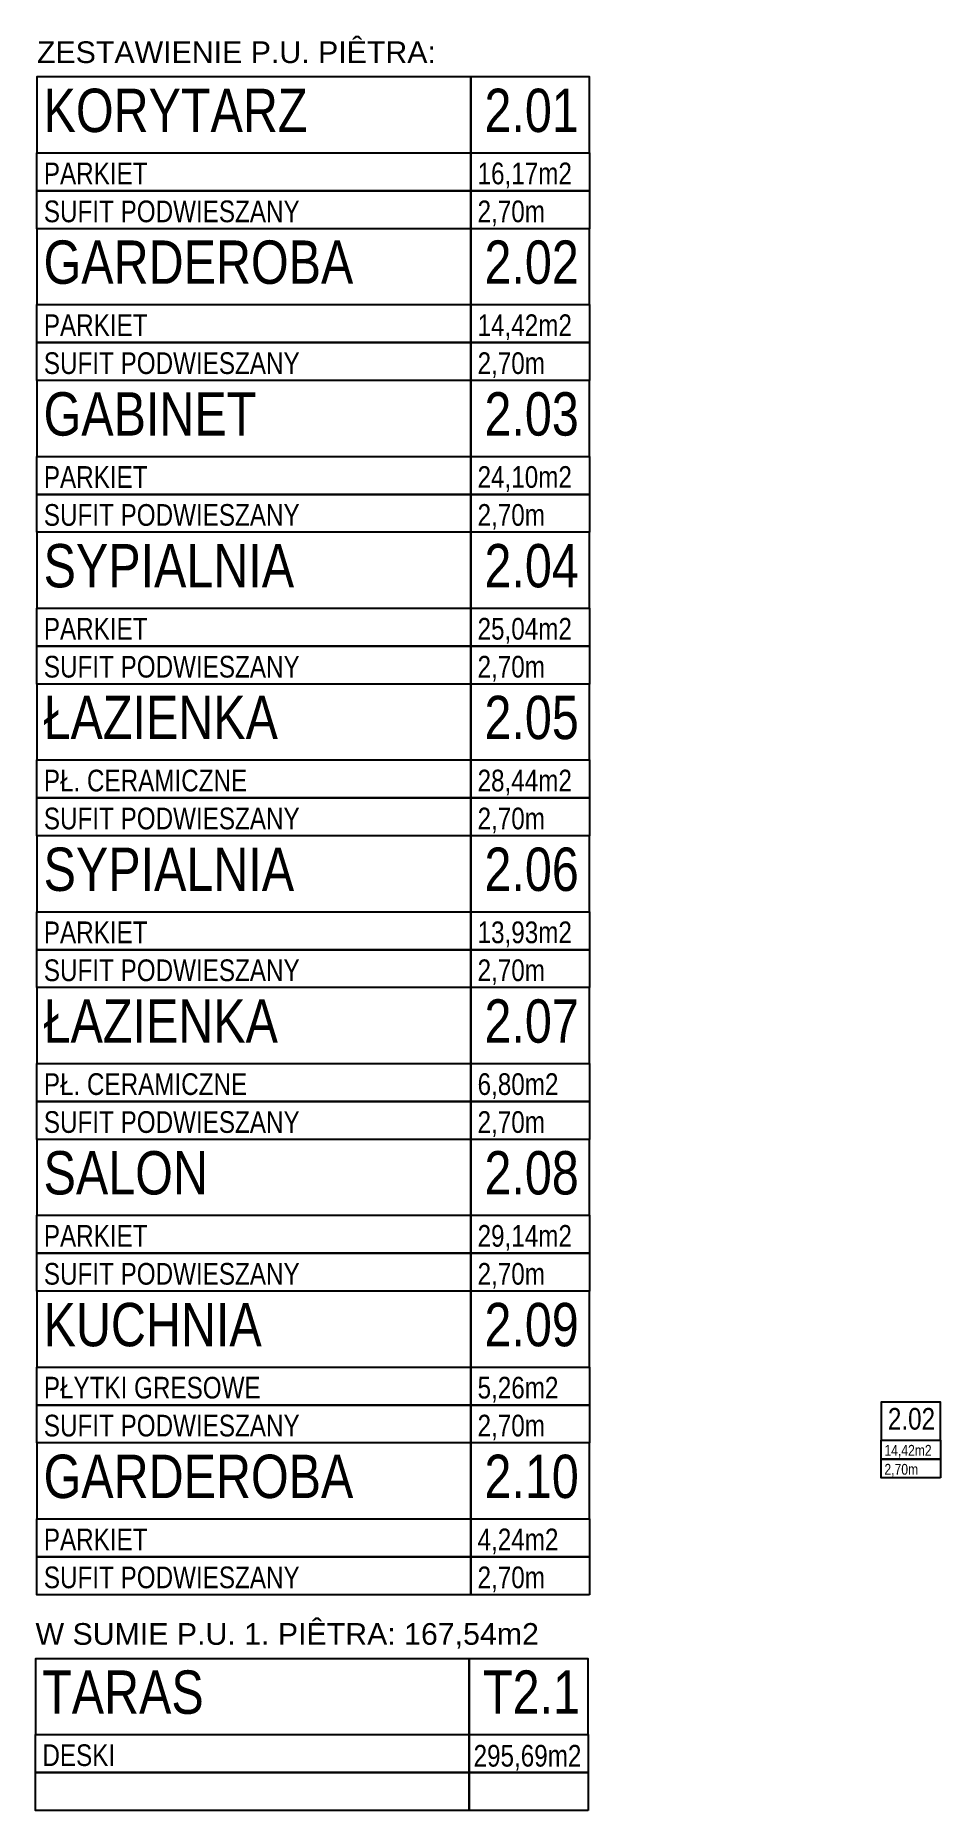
# Model space of a CAD drawing. Header units: millimetres. Extents: x 58205 to 122423, y 1055 to 94479.
# Drawn here: x 67104 to 67855, y 6452 to 7926 of the extents above; entities that cross this region are included whole.
import ezdxf

# ---------------------------------------------------------------- set-up
doc = ezdxf.new("R2010")
doc.units = ezdxf.units.MM
doc.layers.add('+48_OPISY_POM', color=3, linetype='Continuous')
doc.layers.add('OPISY_POMIESZCZEŃ', color=3, linetype='Continuous')
doc.styles.get("Standard").update_dxf_attribs({"font": 'ARIAL.TTF'})
doc.styles.add('WRP_ARIAL', font='ARIAL.TTF', dxfattribs={"width": 0.8})

msp = doc.modelspace()

# ---------------------------------------------------------------- texts
at = {"layer": '+48_OPISY_POM', "char_height": 18, "attachment_point": 1}
for s, insert, width in [('ZESTAWIENIE P.U. PIÊTRA:', (67104.885, 7920.913), 18081.21238), ('W SUMIE P.U. 1. PIÊTRA: 167,54m2', (67103.684, 6607.801), 9040.60619)]:
    msp.add_mtext(s, dxfattribs=dict(at, insert=insert, width=width))

# ---------------------------------------------------------------- blocks, each defined once
blk = doc.blocks.new('OPISY_POM_METKA')
at = {"layer": '+48_OPISY_POM', "ltscale": 5}
for points in [[(0, -70), (109.7, -70), (109.7, 0), (0, 0)], [(109.7, -105), (0, -105), (0, -70), (109.7, -70)]]:
    blk.add_lwpolyline(points, close=True, dxfattribs=at)
at = {"layer": '+48_OPISY_POM'}
blk.add_lwpolyline([(109.7, -140), (0, -140), (0, -105), (109.7, -105)], close=True, dxfattribs=at)
at = {"layer": '+48_OPISY_POM', "ltscale": 5, "style": 'WRP_ARIAL', "width": 0.8}
for tag, p, height in [('NRPOM', (25.8, -50.8), 40), ('POW', (6.4, -99), 20)]:
    blk.add_attdef(tag, p, '', height=height, dxfattribs=at)
at = {"layer": '+48_OPISY_POM', "style": 'WRP_ARIAL', "width": 0.8}
blk.add_attdef('H', (6.4, -134), '', height=20, dxfattribs=at)
blk = doc.blocks.new('metka')
at = {"layer": 'OPISY_POMIESZCZEŃ', "ltscale": 5}
for points in [[(0, -35), (200, -35), (200, 0), (0, 0)], [(200, -52.5), (0, -52.5), (0, -35), (200, -35)], [(200, -70), (0, -70), (0, -52.5), (200, -52.5)]]:
    blk.add_lwpolyline(points, close=True, dxfattribs=at)
at = {"layer": 'OPISY_POMIESZCZEŃ', "color": 3, "ltscale": 5, "style": 'WRP_ARIAL', "width": 0.8}
blk.add_attdef('NAZWA', (3.06, -25.4), '', height=20, dxfattribs=at)
at = {"layer": 'OPISY_POMIESZCZEŃ', "ltscale": 5, "style": 'WRP_ARIAL', "width": 0.8}
for tag, p in [('POSADZKA', (3.18, -49.49)), ('SUFIT', (3.18, -66.99))]:
    blk.add_attdef(tag, p, '', height=10, dxfattribs=at)

# ---------------------------------------------------------------- block references
at = {"layer": '+48_OPISY_POM', "xscale": 1.80000000000291, "yscale": 1.80000000000291}
for p, zscale, values in [((67104.885, 7891.348), 1.800000000002956, {'NAZWA': 'KORYTARZ', 'POSADZKA': 'PARKIET', 'SUFIT': 'SUFIT PODWIESZANY'}), ((67104.885, 7765.348), 1.800000000002763, {'NAZWA': 'GARDEROBA', 'POSADZKA': 'PARKIET', 'SUFIT': 'SUFIT PODWIESZANY'}), ((67104.885, 7639.348), 1.800000000002956, {'NAZWA': 'GABINET', 'POSADZKA': 'PARKIET', 'SUFIT': 'SUFIT PODWIESZANY'}), ((67104.885, 7513.348), 1.800000000002956, {'NAZWA': 'SYPIALNIA', 'POSADZKA': 'PARKIET', 'SUFIT': 'SUFIT PODWIESZANY'}), ((67104.885, 7387.348), 1.800000000002956, {'NAZWA': 'ŁAZIENKA', 'POSADZKA': 'PŁ. CERAMICZNE', 'SUFIT': 'SUFIT PODWIESZANY'}), ((67104.885, 7261.348), 1.800000000002956, {'NAZWA': 'SYPIALNIA', 'POSADZKA': 'PARKIET', 'SUFIT': 'SUFIT PODWIESZANY'}), ((67104.885, 7135.348), 1.800000000002956, {'NAZWA': 'ŁAZIENKA', 'POSADZKA': 'PŁ. CERAMICZNE', 'SUFIT': 'SUFIT PODWIESZANY'}), ((67104.885, 7009.348), 1.800000000002956, {'NAZWA': 'SALON', 'POSADZKA': 'PARKIET', 'SUFIT': 'SUFIT PODWIESZANY'}), ((67104.885, 6883.348), 1.800000000002956, {'NAZWA': 'KUCHNIA', 'POSADZKA': 'PŁYTKI GRESOWE', 'SUFIT': 'SUFIT PODWIESZANY'}), ((67104.885, 6757.348), 1.800000000002956, {'NAZWA': 'GARDEROBA', 'POSADZKA': 'PARKIET', 'SUFIT': 'SUFIT PODWIESZANY'})]:
    msp.add_blockref('metka', p, dxfattribs=dict(at, zscale=zscale)).add_auto_attribs(values)
at = {"layer": '+48_OPISY_POM'}
ref = msp.add_blockref('OPISY_POM_METKA', (67464.885, 7891.348), dxfattribs=dict(at, xscale=0.8999999999941792, yscale=0.9000000000014552, zscale=0.900000000001478))
ref.add_attrib('H', '2,70m', (67470.603, 7770.77), dxfattribs={"height": 18, "style": 'WRP_ARIAL', "width": 0.8})
ref.add_attrib('NRPOM', '2.01', (67476.309, 7845.628), dxfattribs={"ltscale": 5, "height": 36, "style": 'WRP_ARIAL', "width": 0.8})
ref.add_attrib('POW', '16,17m2', (67470.603, 7802.27), dxfattribs={"ltscale": 5, "height": 18, "style": 'WRP_ARIAL', "width": 0.8})
ref = msp.add_blockref('OPISY_POM_METKA', (67464.885, 7765.348), dxfattribs=dict(at, xscale=0.8999999999941792, yscale=0.9000000000014552, zscale=0.9000000000013817))
ref.add_attrib('H', '2,70m', (67470.603, 7644.77), dxfattribs={"height": 18, "style": 'WRP_ARIAL', "width": 0.8})
ref.add_attrib('NRPOM', '2.02', (67476.309, 7719.628), dxfattribs={"ltscale": 5, "height": 36, "style": 'WRP_ARIAL', "width": 0.8})
ref.add_attrib('POW', '14,42m2', (67470.603, 7676.27), dxfattribs={"ltscale": 5, "height": 18, "style": 'WRP_ARIAL', "width": 0.8})
ref = msp.add_blockref('OPISY_POM_METKA', (67464.885, 7639.348), dxfattribs=dict(at, xscale=0.8999999999941792, yscale=0.9000000000014552, zscale=0.900000000001478))
ref.add_attrib('H', '2,70m', (67470.603, 7518.77), dxfattribs={"height": 18, "style": 'WRP_ARIAL', "width": 0.8})
ref.add_attrib('NRPOM', '2.03', (67476.309, 7593.628), dxfattribs={"ltscale": 5, "height": 36, "style": 'WRP_ARIAL', "width": 0.8})
ref.add_attrib('POW', '24,10m2', (67470.603, 7550.27), dxfattribs={"ltscale": 5, "height": 18, "style": 'WRP_ARIAL', "width": 0.8})
ref = msp.add_blockref('OPISY_POM_METKA', (67464.885, 7513.348), dxfattribs=dict(at, xscale=0.8999999999941792, yscale=0.9000000000014552, zscale=0.900000000001478))
ref.add_attrib('H', '2,70m', (67470.603, 7392.77), dxfattribs={"height": 18, "style": 'WRP_ARIAL', "width": 0.8})
ref.add_attrib('NRPOM', '2.04', (67476.309, 7467.628), dxfattribs={"ltscale": 5, "height": 36, "style": 'WRP_ARIAL', "width": 0.8})
ref.add_attrib('POW', '25,04m2', (67470.603, 7424.27), dxfattribs={"ltscale": 5, "height": 18, "style": 'WRP_ARIAL', "width": 0.8})
ref = msp.add_blockref('OPISY_POM_METKA', (67464.885, 7387.348), dxfattribs=dict(at, xscale=0.8999999999941792, yscale=0.9000000000014552, zscale=0.900000000001478))
ref.add_attrib('H', '2,70m', (67470.603, 7266.77), dxfattribs={"height": 18, "style": 'WRP_ARIAL', "width": 0.8})
ref.add_attrib('NRPOM', '2.05', (67476.309, 7341.628), dxfattribs={"ltscale": 5, "height": 36, "style": 'WRP_ARIAL', "width": 0.8})
ref.add_attrib('POW', '28,44m2', (67470.603, 7298.27), dxfattribs={"ltscale": 5, "height": 18, "style": 'WRP_ARIAL', "width": 0.8})
ref = msp.add_blockref('OPISY_POM_METKA', (67464.885, 7261.348), dxfattribs=dict(at, xscale=0.8999999999941792, yscale=0.9000000000014552, zscale=0.900000000001478))
ref.add_attrib('H', '2,70m', (67470.603, 7140.77), dxfattribs={"height": 18, "style": 'WRP_ARIAL', "width": 0.8})
ref.add_attrib('NRPOM', '2.06', (67476.309, 7215.628), dxfattribs={"ltscale": 5, "height": 36, "style": 'WRP_ARIAL', "width": 0.8})
ref.add_attrib('POW', '13,93m2', (67470.603, 7172.27), dxfattribs={"ltscale": 5, "height": 18, "style": 'WRP_ARIAL', "width": 0.8})
ref = msp.add_blockref('OPISY_POM_METKA', (67464.885, 7135.348), dxfattribs=dict(at, xscale=0.8999999999941792, yscale=0.9000000000014552, zscale=0.900000000001478))
ref.add_attrib('H', '2,70m', (67470.603, 7014.77), dxfattribs={"height": 18, "style": 'WRP_ARIAL', "width": 0.8})
ref.add_attrib('NRPOM', '2.07', (67476.309, 7089.628), dxfattribs={"ltscale": 5, "height": 36, "style": 'WRP_ARIAL', "width": 0.8})
ref.add_attrib('POW', '6,80m2', (67470.603, 7046.27), dxfattribs={"ltscale": 5, "height": 18, "style": 'WRP_ARIAL', "width": 0.8})
ref = msp.add_blockref('OPISY_POM_METKA', (67464.885, 7009.348), dxfattribs=dict(at, xscale=0.8999999999941792, yscale=0.9000000000014552, zscale=0.900000000001478))
ref.add_attrib('H', '2,70m', (67470.603, 6888.77), dxfattribs={"height": 18, "style": 'WRP_ARIAL', "width": 0.8})
ref.add_attrib('NRPOM', '2.08', (67476.309, 6963.628), dxfattribs={"ltscale": 5, "height": 36, "style": 'WRP_ARIAL', "width": 0.8})
ref.add_attrib('POW', '29,14m2', (67470.603, 6920.27), dxfattribs={"ltscale": 5, "height": 18, "style": 'WRP_ARIAL', "width": 0.8})
ref = msp.add_blockref('OPISY_POM_METKA', (67464.885, 6883.348), dxfattribs=dict(at, xscale=0.8999999999941792, yscale=0.9000000000014552, zscale=0.900000000001478))
ref.add_attrib('H', '2,70m', (67470.603, 6762.77), dxfattribs={"height": 18, "style": 'WRP_ARIAL', "width": 0.8})
ref.add_attrib('NRPOM', '2.09', (67476.309, 6837.628), dxfattribs={"ltscale": 5, "height": 36, "style": 'WRP_ARIAL', "width": 0.8})
ref.add_attrib('POW', '5,26m2', (67470.603, 6794.27), dxfattribs={"ltscale": 5, "height": 18, "style": 'WRP_ARIAL', "width": 0.8})
ref = msp.add_blockref('OPISY_POM_METKA', (67805.447, 6791.281), dxfattribs=dict(at, xscale=0.4499999999970896, yscale=0.4499999999998181, zscale=0.4499999999996677))
ref.add_attrib('H', '2,70m', (67808.307, 6730.992), dxfattribs={"height": 9, "style": 'WRP_ARIAL', "width": 0.8})
ref.add_attrib('NRPOM', '2.02', (67811.16, 6768.421), dxfattribs={"ltscale": 5, "height": 18, "style": 'WRP_ARIAL', "width": 0.8})
ref.add_attrib('POW', '14,42m2', (67808.307, 6746.742), dxfattribs={"ltscale": 5, "height": 9, "style": 'WRP_ARIAL', "width": 0.8})
ref = msp.add_blockref('OPISY_POM_METKA', (67464.885, 6757.348), dxfattribs=dict(at, xscale=0.8999999999941792, yscale=0.9000000000014552, zscale=0.900000000001478))
ref.add_attrib('H', '2,70m', (67470.603, 6636.77), dxfattribs={"height": 18, "style": 'WRP_ARIAL', "width": 0.8})
ref.add_attrib('NRPOM', '2.10', (67476.309, 6711.628), dxfattribs={"ltscale": 5, "height": 36, "style": 'WRP_ARIAL', "width": 0.8})
ref.add_attrib('POW', '4,24m2', (67470.603, 6668.27), dxfattribs={"ltscale": 5, "height": 18, "style": 'WRP_ARIAL', "width": 0.8})
ref = msp.add_blockref('metka', (67103.684, 6578.236), dxfattribs=dict(at, xscale=1.80000000000291, yscale=1.80000000000291, zscale=1.800000000002956))
ref.add_attrib('NAZWA', 'TARAS', (67109.19, 6532.515), dxfattribs={"layer": 'OPISY_POMIESZCZEŃ', "color": 3, "ltscale": 5, "height": 36, "style": 'WRP_ARIAL', "width": 0.8})
ref.add_attrib('POSADZKA', 'DESKI', (67109.403, 6489.158), dxfattribs={"layer": 'OPISY_POMIESZCZEŃ', "ltscale": 5, "height": 18, "style": 'WRP_ARIAL', "width": 0.8})
ref = msp.add_blockref('OPISY_POM_METKA', (67463.684, 6578.236), dxfattribs=dict(at, xscale=0.8999999999941792, yscale=0.9000000000014552, zscale=0.900000000001478))
ref.add_attrib('NRPOM', 'T2.1', (67475.109, 6532.515), dxfattribs={"ltscale": 5, "height": 36, "style": 'WRP_ARIAL', "width": 0.8})
ref.add_attrib('POW', '295,69m2', (67467.292, 6488.688), dxfattribs={"ltscale": 5, "height": 18, "style": 'WRP_ARIAL', "width": 0.8})

msp.set_redraw_order([(e.dxf.handle, doc.entitydb.next_handle()) for e in msp.query("TEXT MTEXT ATTDEF DIMENSION ARC_DIMENSION")])  # texts and dimensions are drawn at this point

doc.saveas('drawing.dxf')
